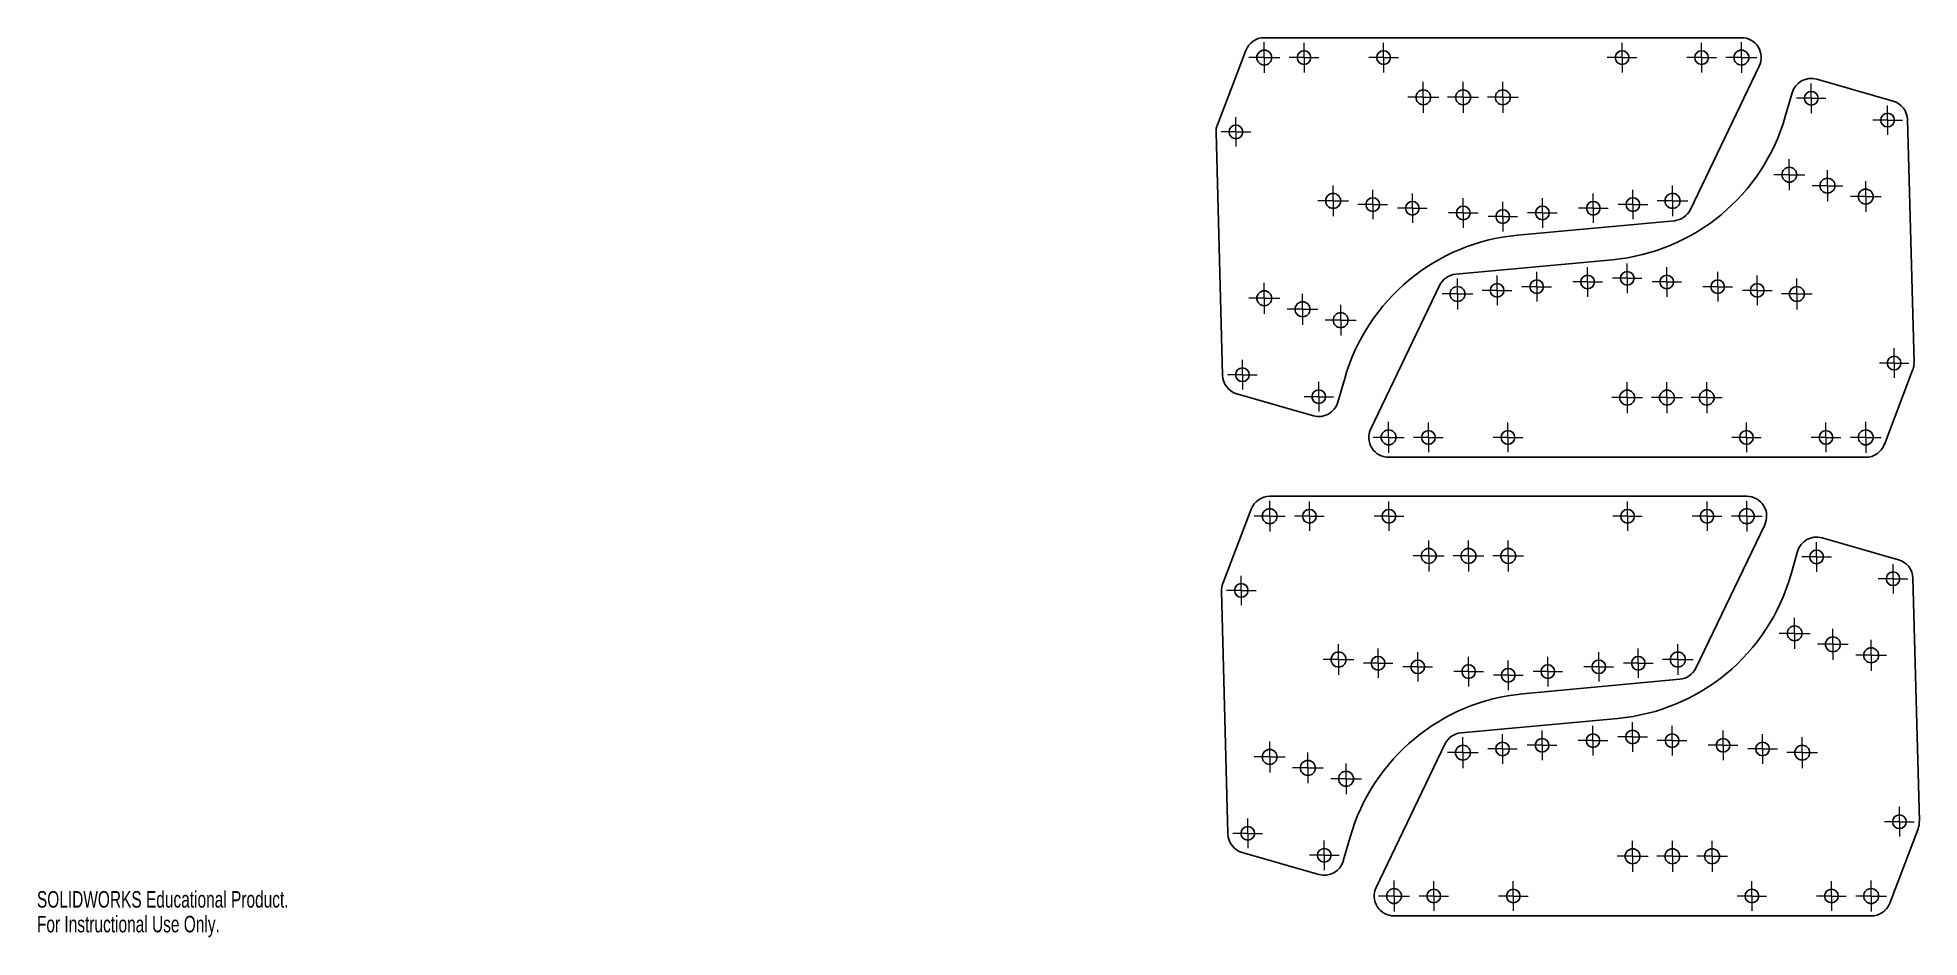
# Model space of a CAD drawing. Header units: inches. Extents: x 0 to 23.7, y 0 to 11.3.
import ezdxf

# ---------------------------------------------------------------- set-up
doc = ezdxf.new("R2010")
doc.units = ezdxf.units.IN
doc.header["$MEASUREMENT"] = 0
doc.styles.add('SLDTEXTSTYLE0', font='TXT', dxfattribs={"width": 0.7})

msp = doc.modelspace()

# ---------------------------------------------------------------- texts
at = {"color": 7, "linetype": 'Continuous', "char_height": 0.2076, "attachment_point": 1, "style": 'SLDTEXTSTYLE0'}
for s, insert in [('SOLIDWORKS Educational Product.', (0, 0.579)), ('For Instructional Use Only.', (0, 0.268))]:
    msp.add_mtext(s, dxfattribs=dict(at, insert=insert))

# ---------------------------------------------------------------- blocks, each defined once
blk = doc.blocks.new('SW_CENTERMARKSYMBOL_0')
at = {"color": 0, "linetype": 'Continuous', "lineweight": 18}
for p, q in [((-0.1, 0), (-0.19375, 0)), ((0, 0), (-0.1, 0)), ((0, 0.1), (0, 0.19375)), ((0, 0), (0, 0.1)), ((0, 0), (0, -0.1)), ((0, 0), (0.1, 0)), ((0.1, 0), (0.19375, 0)), ((0, -0.1), (0, -0.19375))]:
    blk.add_line(p, q, dxfattribs=at)
blk = doc.blocks.new('SW_CENTERMARKSYMBOL_1')
at = {"color": 0, "linetype": 'Continuous', "lineweight": 18}
for p, q in [((-0.1, 0), (-0.19375, 0)), ((0, 0), (-0.1, 0)), ((0, 0.1), (0, 0.19375)), ((0, 0), (0, 0.1)), ((0, 0), (0, -0.1)), ((0, 0), (0.1, 0)), ((0.1, 0), (0.19375, 0)), ((0, -0.1), (0, -0.19375))]:
    blk.add_line(p, q, dxfattribs=at)
blk = doc.blocks.new('SW_CENTERMARKSYMBOL_2')
at = {"color": 0, "linetype": 'Continuous', "lineweight": 18}
for p, q in [((-0.1, 0), (-0.19375, 0)), ((0, 0), (-0.1, 0)), ((0, 0.1), (0, 0.19375)), ((0, 0), (0, 0.1)), ((0, 0), (0, -0.1)), ((0, 0), (0.1, 0)), ((0.1, 0), (0.19375, 0)), ((0, -0.1), (0, -0.19375))]:
    blk.add_line(p, q, dxfattribs=at)
blk = doc.blocks.new('SW_CENTERMARKSYMBOL_3')
at = {"color": 0, "linetype": 'Continuous', "lineweight": 18}
for p, q in [((-0.1, 0), (-0.186, 0)), ((0, 0), (-0.1, 0)), ((0, 0.1), (0, 0.186)), ((0, 0), (0, 0.1)), ((0, 0), (0, -0.1)), ((0, 0), (0.1, 0)), ((0.1, 0), (0.186, 0)), ((0, -0.1), (0, -0.186))]:
    blk.add_line(p, q, dxfattribs=at)
blk = doc.blocks.new('SW_CENTERMARKSYMBOL_4')
at = {"color": 0, "linetype": 'Continuous', "lineweight": 18}
for p, q in [((-0.1, 0), (-0.186, 0)), ((0, 0), (-0.1, 0)), ((0, 0.1), (0, 0.186)), ((0, 0), (0, 0.1)), ((0, 0), (0, -0.1)), ((0, 0), (0.1, 0)), ((0.1, 0), (0.186, 0)), ((0, -0.1), (0, -0.186))]:
    blk.add_line(p, q, dxfattribs=at)
blk = doc.blocks.new('SW_CENTERMARKSYMBOL_5')
at = {"color": 0, "linetype": 'Continuous', "lineweight": 18}
for p, q in [((-0.1, 0), (-0.186, 0)), ((0, 0), (-0.1, 0)), ((0, 0.1), (0, 0.186)), ((0, 0), (0, 0.1)), ((0, 0), (0, -0.1)), ((0, 0), (0.1, 0)), ((0.1, 0), (0.186, 0)), ((0, -0.1), (0, -0.186))]:
    blk.add_line(p, q, dxfattribs=at)
blk = doc.blocks.new('SW_CENTERMARKSYMBOL_6')
at = {"color": 0, "linetype": 'Continuous', "lineweight": 18}
for p, q in [((-0.1, 0), (-0.19375, 0)), ((0, 0), (-0.1, 0)), ((0, 0.1), (0, 0.19375)), ((0, 0), (0, 0.1)), ((0, 0), (0, -0.1)), ((0, 0), (0.1, 0)), ((0.1, 0), (0.19375, 0)), ((0, -0.1), (0, -0.19375))]:
    blk.add_line(p, q, dxfattribs=at)
blk = doc.blocks.new('SW_CENTERMARKSYMBOL_7')
at = {"color": 0, "linetype": 'Continuous', "lineweight": 18}
for p, q in [((-0.1, 0), (-0.19375, 0)), ((0, 0), (-0.1, 0)), ((0, 0.1), (0, 0.19375)), ((0, 0), (0, 0.1)), ((0, 0), (0, -0.1)), ((0, 0), (0.1, 0)), ((0.1, 0), (0.19375, 0)), ((0, -0.1), (0, -0.19375))]:
    blk.add_line(p, q, dxfattribs=at)
blk = doc.blocks.new('SW_CENTERMARKSYMBOL_8')
at = {"color": 0, "linetype": 'Continuous', "lineweight": 18}
for p, q in [((-0.1, 0), (-0.186, 0)), ((0, 0), (-0.1, 0)), ((0, 0.1), (0, 0.186)), ((0, 0), (0, 0.1)), ((0, 0), (0, -0.1)), ((0, 0), (0.1, 0)), ((0.1, 0), (0.186, 0)), ((0, -0.1), (0, -0.186))]:
    blk.add_line(p, q, dxfattribs=at)
blk = doc.blocks.new('SW_CENTERMARKSYMBOL_9')
at = {"color": 0, "linetype": 'Continuous', "lineweight": 18}
for p, q in [((-0.1, 0), (-0.186, 0)), ((0, 0), (-0.1, 0)), ((0, 0.1), (0, 0.186)), ((0, 0), (0, 0.1)), ((0, 0), (0, -0.1)), ((0, 0), (0.1, 0)), ((0.1, 0), (0.186, 0)), ((0, -0.1), (0, -0.186))]:
    blk.add_line(p, q, dxfattribs=at)
blk = doc.blocks.new('SW_CENTERMARKSYMBOL_10')
at = {"color": 0, "linetype": 'Continuous', "lineweight": 18}
for p, q in [((-0.1, 0), (-0.186, 0)), ((0, 0), (-0.1, 0)), ((0, 0.1), (0, 0.186)), ((0, 0), (0, 0.1)), ((0, 0), (0, -0.1)), ((0, 0), (0.1, 0)), ((0.1, 0), (0.186, 0)), ((0, -0.1), (0, -0.186))]:
    blk.add_line(p, q, dxfattribs=at)
blk = doc.blocks.new('SW_CENTERMARKSYMBOL_11')
at = {"color": 0, "linetype": 'Continuous', "lineweight": 18}
for p, q in [((-0.1, 0), (-0.186, 0)), ((0, 0), (-0.1, 0)), ((0, 0.1), (0, 0.186)), ((0, 0), (0, 0.1)), ((0, 0), (0, -0.1)), ((0, 0), (0.1, 0)), ((0.1, 0), (0.186, 0)), ((0, -0.1), (0, -0.186))]:
    blk.add_line(p, q, dxfattribs=at)
blk = doc.blocks.new('SW_CENTERMARKSYMBOL_12')
at = {"color": 0, "linetype": 'Continuous', "lineweight": 18}
for p, q in [((-0.1, 0), (-0.186, 0)), ((0, 0), (-0.1, 0)), ((0, 0.1), (0, 0.186)), ((0, 0), (0, 0.1)), ((0, 0), (0, -0.1)), ((0, 0), (0.1, 0)), ((0.1, 0), (0.186, 0)), ((0, -0.1), (0, -0.186))]:
    blk.add_line(p, q, dxfattribs=at)
blk = doc.blocks.new('SW_CENTERMARKSYMBOL_13')
at = {"color": 0, "linetype": 'Continuous', "lineweight": 18}
for p, q in [((-0.1, 0), (-0.186, 0)), ((0, 0), (-0.1, 0)), ((0, 0.1), (0, 0.186)), ((0, 0), (0, 0.1)), ((0, 0), (0, -0.1)), ((0, 0), (0.1, 0)), ((0.1, 0), (0.186, 0)), ((0, -0.1), (0, -0.186))]:
    blk.add_line(p, q, dxfattribs=at)
blk = doc.blocks.new('SW_CENTERMARKSYMBOL_14')
at = {"color": 0, "linetype": 'Continuous', "lineweight": 18}
for p, q in [((-0.1, 0), (-0.186, 0)), ((0, 0), (-0.1, 0)), ((0, 0.1), (0, 0.186)), ((0, 0), (0, 0.1)), ((0, 0), (0, -0.1)), ((0, 0), (0.1, 0)), ((0.1, 0), (0.186, 0)), ((0, -0.1), (0, -0.186))]:
    blk.add_line(p, q, dxfattribs=at)
blk = doc.blocks.new('SW_CENTERMARKSYMBOL_15')
at = {"color": 0, "linetype": 'Continuous', "lineweight": 18}
for p, q in [((-0.1, 0), (-0.19375, 0)), ((0, 0), (-0.1, 0)), ((0, 0.1), (0, 0.19375)), ((0, 0), (0, 0.1)), ((0, 0), (0, -0.1)), ((0, 0), (0.1, 0)), ((0.1, 0), (0.19375, 0)), ((0, -0.1), (0, -0.19375))]:
    blk.add_line(p, q, dxfattribs=at)
blk = doc.blocks.new('SW_CENTERMARKSYMBOL_16')
at = {"color": 0, "linetype": 'Continuous', "lineweight": 18}
for p, q in [((-0.1, 0), (-0.19375, 0)), ((0, 0), (-0.1, 0)), ((0, 0.1), (0, 0.19375)), ((0, 0), (0, 0.1)), ((0, 0), (0, -0.1)), ((0, 0), (0.1, 0)), ((0.1, 0), (0.19375, 0)), ((0, -0.1), (0, -0.19375))]:
    blk.add_line(p, q, dxfattribs=at)
blk = doc.blocks.new('SW_CENTERMARKSYMBOL_17')
at = {"color": 0, "linetype": 'Continuous', "lineweight": 18}
for p, q in [((-0.1, 0), (-0.19375, 0)), ((0, 0), (-0.1, 0)), ((0, 0.1), (0, 0.19375)), ((0, 0), (0, 0.1)), ((0, 0), (0, -0.1)), ((0, 0), (0.1, 0)), ((0.1, 0), (0.19375, 0)), ((0, -0.1), (0, -0.19375))]:
    blk.add_line(p, q, dxfattribs=at)
blk = doc.blocks.new('SW_CENTERMARKSYMBOL_18')
at = {"color": 0, "linetype": 'Continuous', "lineweight": 18}
for p, q in [((-0.1, 0), (-0.186, 0)), ((0, 0), (-0.1, 0)), ((0, 0.1), (0, 0.186)), ((0, 0), (0, 0.1)), ((0, 0), (0, -0.1)), ((0, 0), (0.1, 0)), ((0.1, 0), (0.186, 0)), ((0, -0.1), (0, -0.186))]:
    blk.add_line(p, q, dxfattribs=at)
blk = doc.blocks.new('SW_CENTERMARKSYMBOL_19')
at = {"color": 0, "linetype": 'Continuous', "lineweight": 18}
for p, q in [((-0.1, 0), (-0.186, 0)), ((0, 0), (-0.1, 0)), ((0, 0.1), (0, 0.186)), ((0, 0), (0, 0.1)), ((0, 0), (0, -0.1)), ((0, 0), (0.1, 0)), ((0.1, 0), (0.186, 0)), ((0, -0.1), (0, -0.186))]:
    blk.add_line(p, q, dxfattribs=at)
blk = doc.blocks.new('SW_CENTERMARKSYMBOL_20')
at = {"color": 0, "linetype": 'Continuous', "lineweight": 18}
for p, q in [((-0.1, 0), (-0.19375, 0)), ((0, 0), (-0.1, 0)), ((0, 0.1), (0, 0.19375)), ((0, 0), (0, 0.1)), ((0, 0), (0, -0.1)), ((0, 0), (0.1, 0)), ((0.1, 0), (0.19375, 0)), ((0, -0.1), (0, -0.19375))]:
    blk.add_line(p, q, dxfattribs=at)
blk = doc.blocks.new('SW_CENTERMARKSYMBOL_21')
at = {"color": 0, "linetype": 'Continuous', "lineweight": 18}
for p, q in [((-0.1, 0), (-0.19375, 0)), ((0, 0), (-0.1, 0)), ((0, 0.1), (0, 0.19375)), ((0, 0), (0, 0.1)), ((0, 0), (0, -0.1)), ((0, 0), (0.1, 0)), ((0.1, 0), (0.19375, 0)), ((0, -0.1), (0, -0.19375))]:
    blk.add_line(p, q, dxfattribs=at)
blk = doc.blocks.new('SW_CENTERMARKSYMBOL_22')
at = {"color": 0, "linetype": 'Continuous', "lineweight": 18}
for p, q in [((-0.1, 0), (-0.186, 0)), ((0, 0), (-0.1, 0)), ((0, 0.1), (0, 0.186)), ((0, 0), (0, 0.1)), ((0, 0), (0, -0.1)), ((0, 0), (0.1, 0)), ((0.1, 0), (0.186, 0)), ((0, -0.1), (0, -0.186))]:
    blk.add_line(p, q, dxfattribs=at)
blk = doc.blocks.new('SW_CENTERMARKSYMBOL_23')
at = {"color": 0, "linetype": 'Continuous', "lineweight": 18}
for p, q in [((-0.1, 0), (-0.186, 0)), ((0, 0), (-0.1, 0)), ((0, 0.1), (0, 0.186)), ((0, 0), (0, 0.1)), ((0, 0), (0, -0.1)), ((0, 0), (0.1, 0)), ((0.1, 0), (0.186, 0)), ((0, -0.1), (0, -0.186))]:
    blk.add_line(p, q, dxfattribs=at)
blk = doc.blocks.new('SW_CENTERMARKSYMBOL_24')
at = {"color": 0, "linetype": 'Continuous', "lineweight": 18}
for p, q in [((-0.1, 0), (-0.19375, 0)), ((0, 0), (-0.1, 0)), ((0, 0.1), (0, 0.19375)), ((0, 0), (0, 0.1)), ((0, 0), (0, -0.1)), ((0, 0), (0.1, 0)), ((0.1, 0), (0.19375, 0)), ((0, -0.1), (0, -0.19375))]:
    blk.add_line(p, q, dxfattribs=at)
blk = doc.blocks.new('SW_CENTERMARKSYMBOL_25')
at = {"color": 0, "linetype": 'Continuous', "lineweight": 18}
for p, q in [((-0.1, 0), (-0.19375, 0)), ((0, 0), (-0.1, 0)), ((0, 0.1), (0, 0.19375)), ((0, 0), (0, 0.1)), ((0, 0), (0, -0.1)), ((0, 0), (0.1, 0)), ((0.1, 0), (0.19375, 0)), ((0, -0.1), (0, -0.19375))]:
    blk.add_line(p, q, dxfattribs=at)
blk = doc.blocks.new('SW_CENTERMARKSYMBOL_26')
at = {"color": 0, "linetype": 'Continuous', "lineweight": 18}
for p, q in [((-0.1, 0), (-0.19375, 0)), ((0, 0), (-0.1, 0)), ((0, 0.1), (0, 0.19375)), ((0, 0), (0, 0.1)), ((0, 0), (0, -0.1)), ((0, 0), (0.1, 0)), ((0.1, 0), (0.19375, 0)), ((0, -0.1), (0, -0.19375))]:
    blk.add_line(p, q, dxfattribs=at)
blk = doc.blocks.new('SW_CENTERMARKSYMBOL_27')
at = {"color": 0, "linetype": 'Continuous', "lineweight": 18}
for p, q in [((-0.1, 0), (-0.186, 0)), ((0, 0), (-0.1, 0)), ((0, 0.1), (0, 0.186)), ((0, 0), (0, 0.1)), ((0, 0), (0, -0.1)), ((0, 0), (0.1, 0)), ((0.1, 0), (0.186, 0)), ((0, -0.1), (0, -0.186))]:
    blk.add_line(p, q, dxfattribs=at)
blk = doc.blocks.new('SW_CENTERMARKSYMBOL_28')
at = {"color": 0, "linetype": 'Continuous', "lineweight": 18}
for p, q in [((-0.1, 0), (-0.186, 0)), ((0, 0), (-0.1, 0)), ((0, 0.1), (0, 0.186)), ((0, 0), (0, 0.1)), ((0, 0), (0, -0.1)), ((0, 0), (0.1, 0)), ((0.1, 0), (0.186, 0)), ((0, -0.1), (0, -0.186))]:
    blk.add_line(p, q, dxfattribs=at)
blk = doc.blocks.new('SW_CENTERMARKSYMBOL_29')
at = {"color": 0, "linetype": 'Continuous', "lineweight": 18}
for p, q in [((-0.1, 0), (-0.186, 0)), ((0, 0), (-0.1, 0)), ((0, 0.1), (0, 0.186)), ((0, 0), (0, 0.1)), ((0, 0), (0, -0.1)), ((0, 0), (0.1, 0)), ((0.1, 0), (0.186, 0)), ((0, -0.1), (0, -0.186))]:
    blk.add_line(p, q, dxfattribs=at)
blk = doc.blocks.new('SW_CENTERMARKSYMBOL_30')
at = {"color": 0, "linetype": 'Continuous', "lineweight": 18}
for p, q in [((-0.1, 0), (-0.19375, 0)), ((0, 0), (-0.1, 0)), ((0, 0.1), (0, 0.19375)), ((0, 0), (0, 0.1)), ((0, 0), (0, -0.1)), ((0, 0), (0.1, 0)), ((0.1, 0), (0.19375, 0)), ((0, -0.1), (0, -0.19375))]:
    blk.add_line(p, q, dxfattribs=at)
blk = doc.blocks.new('SW_CENTERMARKSYMBOL_31')
at = {"color": 0, "linetype": 'Continuous', "lineweight": 18}
for p, q in [((-0.1, 0), (-0.19375, 0)), ((0, 0), (-0.1, 0)), ((0, 0.1), (0, 0.19375)), ((0, 0), (0, 0.1)), ((0, 0), (0, -0.1)), ((0, 0), (0.1, 0)), ((0.1, 0), (0.19375, 0)), ((0, -0.1), (0, -0.19375))]:
    blk.add_line(p, q, dxfattribs=at)
blk = doc.blocks.new('SW_CENTERMARKSYMBOL_32')
at = {"color": 0, "linetype": 'Continuous', "lineweight": 18}
for p, q in [((-0.1, 0), (-0.186, 0)), ((0, 0), (-0.1, 0)), ((0, 0.1), (0, 0.186)), ((0, 0), (0, 0.1)), ((0, 0), (0, -0.1)), ((0, 0), (0.1, 0)), ((0.1, 0), (0.186, 0)), ((0, -0.1), (0, -0.186))]:
    blk.add_line(p, q, dxfattribs=at)
blk = doc.blocks.new('SW_CENTERMARKSYMBOL_33')
at = {"color": 0, "linetype": 'Continuous', "lineweight": 18}
for p, q in [((-0.1, 0), (-0.186, 0)), ((0, 0), (-0.1, 0)), ((0, 0.1), (0, 0.186)), ((0, 0), (0, 0.1)), ((0, 0), (0, -0.1)), ((0, 0), (0.1, 0)), ((0.1, 0), (0.186, 0)), ((0, -0.1), (0, -0.186))]:
    blk.add_line(p, q, dxfattribs=at)
blk = doc.blocks.new('SW_CENTERMARKSYMBOL_34')
at = {"color": 0, "linetype": 'Continuous', "lineweight": 18}
for p, q in [((-0.1, 0), (-0.186, 0)), ((0, 0), (-0.1, 0)), ((0, 0.1), (0, 0.186)), ((0, 0), (0, 0.1)), ((0, 0), (0, -0.1)), ((0, 0), (0.1, 0)), ((0.1, 0), (0.186, 0)), ((0, -0.1), (0, -0.186))]:
    blk.add_line(p, q, dxfattribs=at)
blk = doc.blocks.new('SW_CENTERMARKSYMBOL_35')
at = {"color": 0, "linetype": 'Continuous', "lineweight": 18}
for p, q in [((-0.1, 0), (-0.186, 0)), ((0, 0), (-0.1, 0)), ((0, 0.1), (0, 0.186)), ((0, 0), (0, 0.1)), ((0, 0), (0, -0.1)), ((0, 0), (0.1, 0)), ((0.1, 0), (0.186, 0)), ((0, -0.1), (0, -0.186))]:
    blk.add_line(p, q, dxfattribs=at)
blk = doc.blocks.new('SW_CENTERMARKSYMBOL_36')
at = {"color": 0, "linetype": 'Continuous', "lineweight": 18}
for p, q in [((-0.1, 0), (-0.186, 0)), ((0, 0), (-0.1, 0)), ((0, 0.1), (0, 0.186)), ((0, 0), (0, 0.1)), ((0, 0), (0, -0.1)), ((0, 0), (0.1, 0)), ((0.1, 0), (0.186, 0)), ((0, -0.1), (0, -0.186))]:
    blk.add_line(p, q, dxfattribs=at)
blk = doc.blocks.new('SW_CENTERMARKSYMBOL_37')
at = {"color": 0, "linetype": 'Continuous', "lineweight": 18}
for p, q in [((-0.1, 0), (-0.186, 0)), ((0, 0), (-0.1, 0)), ((0, 0.1), (0, 0.186)), ((0, 0), (0, 0.1)), ((0, 0), (0, -0.1)), ((0, 0), (0.1, 0)), ((0.1, 0), (0.186, 0)), ((0, -0.1), (0, -0.186))]:
    blk.add_line(p, q, dxfattribs=at)
blk = doc.blocks.new('SW_CENTERMARKSYMBOL_38')
at = {"color": 0, "linetype": 'Continuous', "lineweight": 18}
for p, q in [((-0.1, 0), (-0.186, 0)), ((0, 0), (-0.1, 0)), ((0, 0.1), (0, 0.186)), ((0, 0), (0, 0.1)), ((0, 0), (0, -0.1)), ((0, 0), (0.1, 0)), ((0.1, 0), (0.186, 0)), ((0, -0.1), (0, -0.186))]:
    blk.add_line(p, q, dxfattribs=at)
blk = doc.blocks.new('SW_CENTERMARKSYMBOL_39')
at = {"color": 0, "linetype": 'Continuous', "lineweight": 18}
for p, q in [((-0.1, 0), (-0.19375, 0)), ((0, 0), (-0.1, 0)), ((0, 0.1), (0, 0.19375)), ((0, 0), (0, 0.1)), ((0, 0), (0, -0.1)), ((0, 0), (0.1, 0)), ((0.1, 0), (0.19375, 0)), ((0, -0.1), (0, -0.19375))]:
    blk.add_line(p, q, dxfattribs=at)
blk = doc.blocks.new('SW_CENTERMARKSYMBOL_40')
at = {"color": 0, "linetype": 'Continuous', "lineweight": 18}
for p, q in [((-0.1, 0), (-0.19375, 0)), ((0, 0), (-0.1, 0)), ((0, 0.1), (0, 0.19375)), ((0, 0), (0, 0.1)), ((0, 0), (0, -0.1)), ((0, 0), (0.1, 0)), ((0.1, 0), (0.19375, 0)), ((0, -0.1), (0, -0.19375))]:
    blk.add_line(p, q, dxfattribs=at)
blk = doc.blocks.new('SW_CENTERMARKSYMBOL_41')
at = {"color": 0, "linetype": 'Continuous', "lineweight": 18}
for p, q in [((-0.1, 0), (-0.19375, 0)), ((0, 0), (-0.1, 0)), ((0, 0.1), (0, 0.19375)), ((0, 0), (0, 0.1)), ((0, 0), (0, -0.1)), ((0, 0), (0.1, 0)), ((0.1, 0), (0.19375, 0)), ((0, -0.1), (0, -0.19375))]:
    blk.add_line(p, q, dxfattribs=at)
blk = doc.blocks.new('SW_CENTERMARKSYMBOL_42')
at = {"color": 0, "linetype": 'Continuous', "lineweight": 18}
for p, q in [((-0.1, 0), (-0.186, 0)), ((0, 0), (-0.1, 0)), ((0, 0.1), (0, 0.186)), ((0, 0), (0, 0.1)), ((0, 0), (0, -0.1)), ((0, 0), (0.1, 0)), ((0.1, 0), (0.186, 0)), ((0, -0.1), (0, -0.186))]:
    blk.add_line(p, q, dxfattribs=at)
blk = doc.blocks.new('SW_CENTERMARKSYMBOL_43')
at = {"color": 0, "linetype": 'Continuous', "lineweight": 18}
for p, q in [((-0.1, 0), (-0.186, 0)), ((0, 0), (-0.1, 0)), ((0, 0.1), (0, 0.186)), ((0, 0), (0, 0.1)), ((0, 0), (0, -0.1)), ((0, 0), (0.1, 0)), ((0.1, 0), (0.186, 0)), ((0, -0.1), (0, -0.186))]:
    blk.add_line(p, q, dxfattribs=at)
blk = doc.blocks.new('SW_CENTERMARKSYMBOL_44')
at = {"color": 0, "linetype": 'Continuous', "lineweight": 18}
for p, q in [((-0.1, 0), (-0.19375, 0)), ((0, 0), (-0.1, 0)), ((0, 0.1), (0, 0.19375)), ((0, 0), (0, 0.1)), ((0, 0), (0, -0.1)), ((0, 0), (0.1, 0)), ((0.1, 0), (0.19375, 0)), ((0, -0.1), (0, -0.19375))]:
    blk.add_line(p, q, dxfattribs=at)
blk = doc.blocks.new('SW_CENTERMARKSYMBOL_45')
at = {"color": 0, "linetype": 'Continuous', "lineweight": 18}
for p, q in [((-0.1, 0), (-0.19375, 0)), ((0, 0), (-0.1, 0)), ((0, 0.1), (0, 0.19375)), ((0, 0), (0, 0.1)), ((0, 0), (0, -0.1)), ((0, 0), (0.1, 0)), ((0.1, 0), (0.19375, 0)), ((0, -0.1), (0, -0.19375))]:
    blk.add_line(p, q, dxfattribs=at)
blk = doc.blocks.new('SW_CENTERMARKSYMBOL_46')
at = {"color": 0, "linetype": 'Continuous', "lineweight": 18}
for p, q in [((-0.1, 0), (-0.186, 0)), ((0, 0), (-0.1, 0)), ((0, 0.1), (0, 0.186)), ((0, 0), (0, 0.1)), ((0, 0), (0, -0.1)), ((0, 0), (0.1, 0)), ((0.1, 0), (0.186, 0)), ((0, -0.1), (0, -0.186))]:
    blk.add_line(p, q, dxfattribs=at)
blk = doc.blocks.new('SW_CENTERMARKSYMBOL_47')
at = {"color": 0, "linetype": 'Continuous', "lineweight": 18}
for p, q in [((-0.1, 0), (-0.186, 0)), ((0, 0), (-0.1, 0)), ((0, 0.1), (0, 0.186)), ((0, 0), (0, 0.1)), ((0, 0), (0, -0.1)), ((0, 0), (0.1, 0)), ((0.1, 0), (0.186, 0)), ((0, -0.1), (0, -0.186))]:
    blk.add_line(p, q, dxfattribs=at)
blk = doc.blocks.new('SW_CENTERMARKSYMBOL_48')
at = {"color": 0, "linetype": 'Continuous', "lineweight": 18}
for p, q in [((-0.1, 0), (-0.19375, 0)), ((0, 0), (-0.1, 0)), ((0, 0.1), (0, 0.19375)), ((0, 0), (0, 0.1)), ((0, 0), (0, -0.1)), ((0, 0), (0.1, 0)), ((0.1, 0), (0.19375, 0)), ((0, -0.1), (0, -0.19375))]:
    blk.add_line(p, q, dxfattribs=at)
blk = doc.blocks.new('SW_CENTERMARKSYMBOL_49')
at = {"color": 0, "linetype": 'Continuous', "lineweight": 18}
for p, q in [((-0.1, 0), (-0.19375, 0)), ((0, 0), (-0.1, 0)), ((0, 0.1), (0, 0.19375)), ((0, 0), (0, 0.1)), ((0, 0), (0, -0.1)), ((0, 0), (0.1, 0)), ((0.1, 0), (0.19375, 0)), ((0, -0.1), (0, -0.19375))]:
    blk.add_line(p, q, dxfattribs=at)
blk = doc.blocks.new('SW_CENTERMARKSYMBOL_50')
at = {"color": 0, "linetype": 'Continuous', "lineweight": 18}
for p, q in [((-0.1, 0), (-0.19375, 0)), ((0, 0), (-0.1, 0)), ((0, 0.1), (0, 0.19375)), ((0, 0), (0, 0.1)), ((0, 0), (0, -0.1)), ((0, 0), (0.1, 0)), ((0.1, 0), (0.19375, 0)), ((0, -0.1), (0, -0.19375))]:
    blk.add_line(p, q, dxfattribs=at)
blk = doc.blocks.new('SW_CENTERMARKSYMBOL_51')
at = {"color": 0, "linetype": 'Continuous', "lineweight": 18}
for p, q in [((-0.1, 0), (-0.186, 0)), ((0, 0), (-0.1, 0)), ((0, 0.1), (0, 0.186)), ((0, 0), (0, 0.1)), ((0, 0), (0, -0.1)), ((0, 0), (0.1, 0)), ((0.1, 0), (0.186, 0)), ((0, -0.1), (0, -0.186))]:
    blk.add_line(p, q, dxfattribs=at)
blk = doc.blocks.new('SW_CENTERMARKSYMBOL_52')
at = {"color": 0, "linetype": 'Continuous', "lineweight": 18}
for p, q in [((-0.1, 0), (-0.186, 0)), ((0, 0), (-0.1, 0)), ((0, 0.1), (0, 0.186)), ((0, 0), (0, 0.1)), ((0, 0), (0, -0.1)), ((0, 0), (0.1, 0)), ((0.1, 0), (0.186, 0)), ((0, -0.1), (0, -0.186))]:
    blk.add_line(p, q, dxfattribs=at)
blk = doc.blocks.new('SW_CENTERMARKSYMBOL_53')
at = {"color": 0, "linetype": 'Continuous', "lineweight": 18}
for p, q in [((-0.1, 0), (-0.186, 0)), ((0, 0), (-0.1, 0)), ((0, 0.1), (0, 0.186)), ((0, 0), (0, 0.1)), ((0, 0), (0, -0.1)), ((0, 0), (0.1, 0)), ((0.1, 0), (0.186, 0)), ((0, -0.1), (0, -0.186))]:
    blk.add_line(p, q, dxfattribs=at)
blk = doc.blocks.new('SW_CENTERMARKSYMBOL_54')
at = {"color": 0, "linetype": 'Continuous', "lineweight": 18}
for p, q in [((-0.1, 0), (-0.19375, 0)), ((0, 0), (-0.1, 0)), ((0, 0.1), (0, 0.19375)), ((0, 0), (0, 0.1)), ((0, 0), (0, -0.1)), ((0, 0), (0.1, 0)), ((0.1, 0), (0.19375, 0)), ((0, -0.1), (0, -0.19375))]:
    blk.add_line(p, q, dxfattribs=at)
blk = doc.blocks.new('SW_CENTERMARKSYMBOL_55')
at = {"color": 0, "linetype": 'Continuous', "lineweight": 18}
for p, q in [((-0.1, 0), (-0.19375, 0)), ((0, 0), (-0.1, 0)), ((0, 0.1), (0, 0.19375)), ((0, 0), (0, 0.1)), ((0, 0), (0, -0.1)), ((0, 0), (0.1, 0)), ((0.1, 0), (0.19375, 0)), ((0, -0.1), (0, -0.19375))]:
    blk.add_line(p, q, dxfattribs=at)
blk = doc.blocks.new('SW_CENTERMARKSYMBOL_56')
at = {"color": 0, "linetype": 'Continuous', "lineweight": 18}
for p, q in [((-0.1, 0), (-0.186, 0)), ((0, 0), (-0.1, 0)), ((0, 0.1), (0, 0.186)), ((0, 0), (0, 0.1)), ((0, 0), (0, -0.1)), ((0, 0), (0.1, 0)), ((0.1, 0), (0.186, 0)), ((0, -0.1), (0, -0.186))]:
    blk.add_line(p, q, dxfattribs=at)
blk = doc.blocks.new('SW_CENTERMARKSYMBOL_57')
at = {"color": 0, "linetype": 'Continuous', "lineweight": 18}
for p, q in [((-0.1, 0), (-0.186, 0)), ((0, 0), (-0.1, 0)), ((0, 0.1), (0, 0.186)), ((0, 0), (0, 0.1)), ((0, 0), (0, -0.1)), ((0, 0), (0.1, 0)), ((0.1, 0), (0.186, 0)), ((0, -0.1), (0, -0.186))]:
    blk.add_line(p, q, dxfattribs=at)
blk = doc.blocks.new('SW_CENTERMARKSYMBOL_58')
at = {"color": 0, "linetype": 'Continuous', "lineweight": 18}
for p, q in [((-0.1, 0), (-0.186, 0)), ((0, 0), (-0.1, 0)), ((0, 0.1), (0, 0.186)), ((0, 0), (0, 0.1)), ((0, 0), (0, -0.1)), ((0, 0), (0.1, 0)), ((0.1, 0), (0.186, 0)), ((0, -0.1), (0, -0.186))]:
    blk.add_line(p, q, dxfattribs=at)
blk = doc.blocks.new('SW_CENTERMARKSYMBOL_59')
at = {"color": 0, "linetype": 'Continuous', "lineweight": 18}
for p, q in [((-0.1, 0), (-0.186, 0)), ((0, 0), (-0.1, 0)), ((0, 0.1), (0, 0.186)), ((0, 0), (0, 0.1)), ((0, 0), (0, -0.1)), ((0, 0), (0.1, 0)), ((0.1, 0), (0.186, 0)), ((0, -0.1), (0, -0.186))]:
    blk.add_line(p, q, dxfattribs=at)
blk = doc.blocks.new('SW_CENTERMARKSYMBOL_60')
at = {"color": 0, "linetype": 'Continuous', "lineweight": 18}
for p, q in [((-0.1, 0), (-0.186, 0)), ((0, 0), (-0.1, 0)), ((0, 0.1), (0, 0.186)), ((0, 0), (0, 0.1)), ((0, 0), (0, -0.1)), ((0, 0), (0.1, 0)), ((0.1, 0), (0.186, 0)), ((0, -0.1), (0, -0.186))]:
    blk.add_line(p, q, dxfattribs=at)
blk = doc.blocks.new('SW_CENTERMARKSYMBOL_61')
at = {"color": 0, "linetype": 'Continuous', "lineweight": 18}
for p, q in [((-0.1, 0), (-0.186, 0)), ((0, 0), (-0.1, 0)), ((0, 0.1), (0, 0.186)), ((0, 0), (0, 0.1)), ((0, 0), (0, -0.1)), ((0, 0), (0.1, 0)), ((0.1, 0), (0.186, 0)), ((0, -0.1), (0, -0.186))]:
    blk.add_line(p, q, dxfattribs=at)
blk = doc.blocks.new('SW_CENTERMARKSYMBOL_62')
at = {"color": 0, "linetype": 'Continuous', "lineweight": 18}
for p, q in [((-0.1, 0), (-0.186, 0)), ((0, 0), (-0.1, 0)), ((0, 0.1), (0, 0.186)), ((0, 0), (0, 0.1)), ((0, 0), (0, -0.1)), ((0, 0), (0.1, 0)), ((0.1, 0), (0.186, 0)), ((0, -0.1), (0, -0.186))]:
    blk.add_line(p, q, dxfattribs=at)
blk = doc.blocks.new('SW_CENTERMARKSYMBOL_63')
at = {"color": 0, "linetype": 'Continuous', "lineweight": 18}
for p, q in [((-0.1, 0), (-0.19375, 0)), ((0, 0), (-0.1, 0)), ((0, 0.1), (0, 0.19375)), ((0, 0), (0, 0.1)), ((0, 0), (0, -0.1)), ((0, 0), (0.1, 0)), ((0.1, 0), (0.19375, 0)), ((0, -0.1), (0, -0.19375))]:
    blk.add_line(p, q, dxfattribs=at)
blk = doc.blocks.new('SW_CENTERMARKSYMBOL_64')
at = {"color": 0, "linetype": 'Continuous', "lineweight": 18}
for p, q in [((-0.1, 0), (-0.19375, 0)), ((0, 0), (-0.1, 0)), ((0, 0.1), (0, 0.19375)), ((0, 0), (0, 0.1)), ((0, 0), (0, -0.1)), ((0, 0), (0.1, 0)), ((0.1, 0), (0.19375, 0)), ((0, -0.1), (0, -0.19375))]:
    blk.add_line(p, q, dxfattribs=at)
blk = doc.blocks.new('SW_CENTERMARKSYMBOL_65')
at = {"color": 0, "linetype": 'Continuous', "lineweight": 18}
for p, q in [((-0.1, 0), (-0.19375, 0)), ((0, 0), (-0.1, 0)), ((0, 0.1), (0, 0.19375)), ((0, 0), (0, 0.1)), ((0, 0), (0, -0.1)), ((0, 0), (0.1, 0)), ((0.1, 0), (0.19375, 0)), ((0, -0.1), (0, -0.19375))]:
    blk.add_line(p, q, dxfattribs=at)
blk = doc.blocks.new('SW_CENTERMARKSYMBOL_66')
at = {"color": 0, "linetype": 'Continuous', "lineweight": 18}
for p, q in [((-0.1, 0), (-0.186, 0)), ((0, 0), (-0.1, 0)), ((0, 0.1), (0, 0.186)), ((0, 0), (0, 0.1)), ((0, 0), (0, -0.1)), ((0, 0), (0.1, 0)), ((0.1, 0), (0.186, 0)), ((0, -0.1), (0, -0.186))]:
    blk.add_line(p, q, dxfattribs=at)
blk = doc.blocks.new('SW_CENTERMARKSYMBOL_67')
at = {"color": 0, "linetype": 'Continuous', "lineweight": 18}
for p, q in [((-0.1, 0), (-0.186, 0)), ((0, 0), (-0.1, 0)), ((0, 0.1), (0, 0.186)), ((0, 0), (0, 0.1)), ((0, 0), (0, -0.1)), ((0, 0), (0.1, 0)), ((0.1, 0), (0.186, 0)), ((0, -0.1), (0, -0.186))]:
    blk.add_line(p, q, dxfattribs=at)
blk = doc.blocks.new('SW_CENTERMARKSYMBOL_68')
at = {"color": 0, "linetype": 'Continuous', "lineweight": 18}
for p, q in [((-0.1, 0), (-0.19375, 0)), ((0, 0), (-0.1, 0)), ((0, 0.1), (0, 0.19375)), ((0, 0), (0, 0.1)), ((0, 0), (0, -0.1)), ((0, 0), (0.1, 0)), ((0.1, 0), (0.19375, 0)), ((0, -0.1), (0, -0.19375))]:
    blk.add_line(p, q, dxfattribs=at)
blk = doc.blocks.new('SW_CENTERMARKSYMBOL_69')
at = {"color": 0, "linetype": 'Continuous', "lineweight": 18}
for p, q in [((-0.1, 0), (-0.19375, 0)), ((0, 0), (-0.1, 0)), ((0, 0.1), (0, 0.19375)), ((0, 0), (0, 0.1)), ((0, 0), (0, -0.1)), ((0, 0), (0.1, 0)), ((0.1, 0), (0.19375, 0)), ((0, -0.1), (0, -0.19375))]:
    blk.add_line(p, q, dxfattribs=at)
blk = doc.blocks.new('SW_CENTERMARKSYMBOL_70')
at = {"color": 0, "linetype": 'Continuous', "lineweight": 18}
for p, q in [((-0.1, 0), (-0.186, 0)), ((0, 0), (-0.1, 0)), ((0, 0.1), (0, 0.186)), ((0, 0), (0, 0.1)), ((0, 0), (0, -0.1)), ((0, 0), (0.1, 0)), ((0.1, 0), (0.186, 0)), ((0, -0.1), (0, -0.186))]:
    blk.add_line(p, q, dxfattribs=at)
blk = doc.blocks.new('SW_CENTERMARKSYMBOL_71')
at = {"color": 0, "linetype": 'Continuous', "lineweight": 18}
for p, q in [((-0.1, 0), (-0.186, 0)), ((0, 0), (-0.1, 0)), ((0, 0.1), (0, 0.186)), ((0, 0), (0, 0.1)), ((0, 0), (0, -0.1)), ((0, 0), (0.1, 0)), ((0.1, 0), (0.186, 0)), ((0, -0.1), (0, -0.186))]:
    blk.add_line(p, q, dxfattribs=at)
blk = doc.blocks.new('SW_CENTERMARKSYMBOL_72')
at = {"color": 0, "linetype": 'Continuous', "lineweight": 18}
for p, q in [((-0.1, 0), (-0.19375, 0)), ((0, 0), (-0.1, 0)), ((0, 0.1), (0, 0.19375)), ((0, 0), (0, 0.1)), ((0, 0), (0, -0.1)), ((0, 0), (0.1, 0)), ((0.1, 0), (0.19375, 0)), ((0, -0.1), (0, -0.19375))]:
    blk.add_line(p, q, dxfattribs=at)
blk = doc.blocks.new('SW_CENTERMARKSYMBOL_73')
at = {"color": 0, "linetype": 'Continuous', "lineweight": 18}
for p, q in [((-0.1, 0), (-0.19375, 0)), ((0, 0), (-0.1, 0)), ((0, 0.1), (0, 0.19375)), ((0, 0), (0, 0.1)), ((0, 0), (0, -0.1)), ((0, 0), (0.1, 0)), ((0.1, 0), (0.19375, 0)), ((0, -0.1), (0, -0.19375))]:
    blk.add_line(p, q, dxfattribs=at)
blk = doc.blocks.new('SW_CENTERMARKSYMBOL_74')
at = {"color": 0, "linetype": 'Continuous', "lineweight": 18}
for p, q in [((-0.1, 0), (-0.19375, 0)), ((0, 0), (-0.1, 0)), ((0, 0.1), (0, 0.19375)), ((0, 0), (0, 0.1)), ((0, 0), (0, -0.1)), ((0, 0), (0.1, 0)), ((0.1, 0), (0.19375, 0)), ((0, -0.1), (0, -0.19375))]:
    blk.add_line(p, q, dxfattribs=at)
blk = doc.blocks.new('SW_CENTERMARKSYMBOL_75')
at = {"color": 0, "linetype": 'Continuous', "lineweight": 18}
for p, q in [((-0.1, 0), (-0.186, 0)), ((0, 0), (-0.1, 0)), ((0, 0.1), (0, 0.186)), ((0, 0), (0, 0.1)), ((0, 0), (0, -0.1)), ((0, 0), (0.1, 0)), ((0.1, 0), (0.186, 0)), ((0, -0.1), (0, -0.186))]:
    blk.add_line(p, q, dxfattribs=at)
blk = doc.blocks.new('SW_CENTERMARKSYMBOL_76')
at = {"color": 0, "linetype": 'Continuous', "lineweight": 18}
for p, q in [((-0.1, 0), (-0.186, 0)), ((0, 0), (-0.1, 0)), ((0, 0.1), (0, 0.186)), ((0, 0), (0, 0.1)), ((0, 0), (0, -0.1)), ((0, 0), (0.1, 0)), ((0.1, 0), (0.186, 0)), ((0, -0.1), (0, -0.186))]:
    blk.add_line(p, q, dxfattribs=at)
blk = doc.blocks.new('SW_CENTERMARKSYMBOL_77')
at = {"color": 0, "linetype": 'Continuous', "lineweight": 18}
for p, q in [((-0.1, 0), (-0.186, 0)), ((0, 0), (-0.1, 0)), ((0, 0.1), (0, 0.186)), ((0, 0), (0, 0.1)), ((0, 0), (0, -0.1)), ((0, 0), (0.1, 0)), ((0.1, 0), (0.186, 0)), ((0, -0.1), (0, -0.186))]:
    blk.add_line(p, q, dxfattribs=at)
blk = doc.blocks.new('SW_CENTERMARKSYMBOL_78')
at = {"color": 0, "linetype": 'Continuous', "lineweight": 18}
for p, q in [((-0.1, 0), (-0.19375, 0)), ((0, 0), (-0.1, 0)), ((0, 0.1), (0, 0.19375)), ((0, 0), (0, 0.1)), ((0, 0), (0, -0.1)), ((0, 0), (0.1, 0)), ((0.1, 0), (0.19375, 0)), ((0, -0.1), (0, -0.19375))]:
    blk.add_line(p, q, dxfattribs=at)
blk = doc.blocks.new('SW_CENTERMARKSYMBOL_79')
at = {"color": 0, "linetype": 'Continuous', "lineweight": 18}
for p, q in [((-0.1, 0), (-0.19375, 0)), ((0, 0), (-0.1, 0)), ((0, 0.1), (0, 0.19375)), ((0, 0), (0, 0.1)), ((0, 0), (0, -0.1)), ((0, 0), (0.1, 0)), ((0.1, 0), (0.19375, 0)), ((0, -0.1), (0, -0.19375))]:
    blk.add_line(p, q, dxfattribs=at)
blk = doc.blocks.new('SW_CENTERMARKSYMBOL_80')
at = {"color": 0, "linetype": 'Continuous', "lineweight": 18}
for p, q in [((-0.1, 0), (-0.186, 0)), ((0, 0), (-0.1, 0)), ((0, 0.1), (0, 0.186)), ((0, 0), (0, 0.1)), ((0, 0), (0, -0.1)), ((0, 0), (0.1, 0)), ((0.1, 0), (0.186, 0)), ((0, -0.1), (0, -0.186))]:
    blk.add_line(p, q, dxfattribs=at)
blk = doc.blocks.new('SW_CENTERMARKSYMBOL_81')
at = {"color": 0, "linetype": 'Continuous', "lineweight": 18}
for p, q in [((-0.1, 0), (-0.186, 0)), ((0, 0), (-0.1, 0)), ((0, 0.1), (0, 0.186)), ((0, 0), (0, 0.1)), ((0, 0), (0, -0.1)), ((0, 0), (0.1, 0)), ((0.1, 0), (0.186, 0)), ((0, -0.1), (0, -0.186))]:
    blk.add_line(p, q, dxfattribs=at)
blk = doc.blocks.new('SW_CENTERMARKSYMBOL_82')
at = {"color": 0, "linetype": 'Continuous', "lineweight": 18}
for p, q in [((-0.1, 0), (-0.186, 0)), ((0, 0), (-0.1, 0)), ((0, 0.1), (0, 0.186)), ((0, 0), (0, 0.1)), ((0, 0), (0, -0.1)), ((0, 0), (0.1, 0)), ((0.1, 0), (0.186, 0)), ((0, -0.1), (0, -0.186))]:
    blk.add_line(p, q, dxfattribs=at)
blk = doc.blocks.new('SW_CENTERMARKSYMBOL_83')
at = {"color": 0, "linetype": 'Continuous', "lineweight": 18}
for p, q in [((-0.1, 0), (-0.186, 0)), ((0, 0), (-0.1, 0)), ((0, 0.1), (0, 0.186)), ((0, 0), (0, 0.1)), ((0, 0), (0, -0.1)), ((0, 0), (0.1, 0)), ((0.1, 0), (0.186, 0)), ((0, -0.1), (0, -0.186))]:
    blk.add_line(p, q, dxfattribs=at)
blk = doc.blocks.new('SW_CENTERMARKSYMBOL_84')
at = {"color": 0, "linetype": 'Continuous', "lineweight": 18}
for p, q in [((-0.1, 0), (-0.186, 0)), ((0, 0), (-0.1, 0)), ((0, 0.1), (0, 0.186)), ((0, 0), (0, 0.1)), ((0, 0), (0, -0.1)), ((0, 0), (0.1, 0)), ((0.1, 0), (0.186, 0)), ((0, -0.1), (0, -0.186))]:
    blk.add_line(p, q, dxfattribs=at)
blk = doc.blocks.new('SW_CENTERMARKSYMBOL_85')
at = {"color": 0, "linetype": 'Continuous', "lineweight": 18}
for p, q in [((-0.1, 0), (-0.186, 0)), ((0, 0), (-0.1, 0)), ((0, 0.1), (0, 0.186)), ((0, 0), (0, 0.1)), ((0, 0), (0, -0.1)), ((0, 0), (0.1, 0)), ((0.1, 0), (0.186, 0)), ((0, -0.1), (0, -0.186))]:
    blk.add_line(p, q, dxfattribs=at)
blk = doc.blocks.new('SW_CENTERMARKSYMBOL_86')
at = {"color": 0, "linetype": 'Continuous', "lineweight": 18}
for p, q in [((-0.1, 0), (-0.186, 0)), ((0, 0), (-0.1, 0)), ((0, 0.1), (0, 0.186)), ((0, 0), (0, 0.1)), ((0, 0), (0, -0.1)), ((0, 0), (0.1, 0)), ((0.1, 0), (0.186, 0)), ((0, -0.1), (0, -0.186))]:
    blk.add_line(p, q, dxfattribs=at)
blk = doc.blocks.new('SW_CENTERMARKSYMBOL_87')
at = {"color": 0, "linetype": 'Continuous', "lineweight": 18}
for p, q in [((-0.1, 0), (-0.19375, 0)), ((0, 0), (-0.1, 0)), ((0, 0.1), (0, 0.19375)), ((0, 0), (0, 0.1)), ((0, 0), (0, -0.1)), ((0, 0), (0.1, 0)), ((0.1, 0), (0.19375, 0)), ((0, -0.1), (0, -0.19375))]:
    blk.add_line(p, q, dxfattribs=at)
blk = doc.blocks.new('SW_CENTERMARKSYMBOL_88')
at = {"color": 0, "linetype": 'Continuous', "lineweight": 18}
for p, q in [((-0.1, 0), (-0.19375, 0)), ((0, 0), (-0.1, 0)), ((0, 0.1), (0, 0.19375)), ((0, 0), (0, 0.1)), ((0, 0), (0, -0.1)), ((0, 0), (0.1, 0)), ((0.1, 0), (0.19375, 0)), ((0, -0.1), (0, -0.19375))]:
    blk.add_line(p, q, dxfattribs=at)
blk = doc.blocks.new('SW_CENTERMARKSYMBOL_89')
at = {"color": 0, "linetype": 'Continuous', "lineweight": 18}
for p, q in [((-0.1, 0), (-0.19375, 0)), ((0, 0), (-0.1, 0)), ((0, 0.1), (0, 0.19375)), ((0, 0), (0, 0.1)), ((0, 0), (0, -0.1)), ((0, 0), (0.1, 0)), ((0.1, 0), (0.19375, 0)), ((0, -0.1), (0, -0.19375))]:
    blk.add_line(p, q, dxfattribs=at)
blk = doc.blocks.new('SW_CENTERMARKSYMBOL_90')
at = {"color": 0, "linetype": 'Continuous', "lineweight": 18}
for p, q in [((-0.1, 0), (-0.186, 0)), ((0, 0), (-0.1, 0)), ((0, 0.1), (0, 0.186)), ((0, 0), (0, 0.1)), ((0, 0), (0, -0.1)), ((0, 0), (0.1, 0)), ((0.1, 0), (0.186, 0)), ((0, -0.1), (0, -0.186))]:
    blk.add_line(p, q, dxfattribs=at)
blk = doc.blocks.new('SW_CENTERMARKSYMBOL_91')
at = {"color": 0, "linetype": 'Continuous', "lineweight": 18}
for p, q in [((-0.1, 0), (-0.186, 0)), ((0, 0), (-0.1, 0)), ((0, 0.1), (0, 0.186)), ((0, 0), (0, 0.1)), ((0, 0), (0, -0.1)), ((0, 0), (0.1, 0)), ((0.1, 0), (0.186, 0)), ((0, -0.1), (0, -0.186))]:
    blk.add_line(p, q, dxfattribs=at)
blk = doc.blocks.new('SW_CENTERMARKSYMBOL_92')
at = {"color": 0, "linetype": 'Continuous', "lineweight": 18}
for p, q in [((-0.1, 0), (-0.19375, 0)), ((0, 0), (-0.1, 0)), ((0, 0.1), (0, 0.19375)), ((0, 0), (0, 0.1)), ((0, 0), (0, -0.1)), ((0, 0), (0.1, 0)), ((0.1, 0), (0.19375, 0)), ((0, -0.1), (0, -0.19375))]:
    blk.add_line(p, q, dxfattribs=at)
blk = doc.blocks.new('SW_CENTERMARKSYMBOL_93')
at = {"color": 0, "linetype": 'Continuous', "lineweight": 18}
for p, q in [((-0.1, 0), (-0.19375, 0)), ((0, 0), (-0.1, 0)), ((0, 0.1), (0, 0.19375)), ((0, 0), (0, 0.1)), ((0, 0), (0, -0.1)), ((0, 0), (0.1, 0)), ((0.1, 0), (0.19375, 0)), ((0, -0.1), (0, -0.19375))]:
    blk.add_line(p, q, dxfattribs=at)
blk = doc.blocks.new('SW_CENTERMARKSYMBOL_94')
at = {"color": 0, "linetype": 'Continuous', "lineweight": 18}
for p, q in [((-0.1, 0), (-0.186, 0)), ((0, 0), (-0.1, 0)), ((0, 0.1), (0, 0.186)), ((0, 0), (0, 0.1)), ((0, 0), (0, -0.1)), ((0, 0), (0.1, 0)), ((0.1, 0), (0.186, 0)), ((0, -0.1), (0, -0.186))]:
    blk.add_line(p, q, dxfattribs=at)
blk = doc.blocks.new('SW_CENTERMARKSYMBOL_95')
at = {"color": 0, "linetype": 'Continuous', "lineweight": 18}
for p, q in [((-0.1, 0), (-0.186, 0)), ((0, 0), (-0.1, 0)), ((0, 0.1), (0, 0.186)), ((0, 0), (0, 0.1)), ((0, 0), (0, -0.1)), ((0, 0), (0.1, 0)), ((0.1, 0), (0.186, 0)), ((0, -0.1), (0, -0.186))]:
    blk.add_line(p, q, dxfattribs=at)

# ---------------------------------------------------------------- linework, layer by layer
at = {"color": 7, "linetype": 'Continuous', "lineweight": 25}
for p, q in [((15.202, 11.15), (14.845, 10.215)), ((21.435, 11.31), (15.435, 11.31)), ((20.794, 9.149), (21.66, 10.952)), ((23.343, 10.513), (22.382, 10.789)), ((22.073, 10.617), (21.987, 10.319)), ((23.606, 7.225), (23.524, 10.28)), ((14.828, 10.12), (14.91, 7.065)), ((18.62, 8.826), (20.592, 9.009)), ((19.814, 8.518), (17.842, 8.336)), ((17.64, 8.195), (16.774, 6.393)), ((23.233, 6.195), (23.589, 7.129)), ((16.361, 6.728), (16.447, 7.026)), ((15.091, 6.832), (16.052, 6.556)), ((16.999, 6.034), (22.999, 6.034)), ((21.503, 5.543), (15.503, 5.543)), ((15.269, 5.383), (14.912, 4.448)), ((20.862, 3.382), (21.728, 5.185)), ((23.411, 4.746), (22.45, 5.021)), ((22.14, 4.85), (22.055, 4.552)), ((23.673, 1.458), (23.592, 4.512)), ((14.896, 4.353), (14.977, 1.298)), ((18.687, 3.059), (20.659, 3.242)), ((19.882, 2.751), (17.91, 2.569)), ((17.707, 2.428), (16.841, 0.625)), ((16.429, 0.96), (16.514, 1.258)), ((23.3, 0.428), (23.657, 1.362)), ((15.158, 1.064), (16.12, 0.789)), ((17.067, 0.267), (23.067, 0.267))]:
    msp.add_line(p, q, dxfattribs=at)
for centre, radius in [((15.435, 11.06), 0.0938), ((15.935, 11.06), 0.0859), ((16.935, 11.06), 0.0859), ((19.935, 11.06), 0.0859), ((20.935, 11.06), 0.0859), ((21.435, 11.06), 0.0938), ((17.435, 10.56), 0.0938), ((17.935, 10.56), 0.0938), ((18.435, 10.56), 0.0938), ((22.313, 10.548), 0.0859), ((15.078, 10.126), 0.0859), ((23.274, 10.273), 0.0859), ((22.038, 9.587), 0.0938), ((22.518, 9.449), 0.0938), ((16.301, 9.258), 0.0938), ((16.799, 9.212), 0.0859), ((17.297, 9.166), 0.0859), ((19.573, 9.166), 0.0859), ((20.071, 9.212), 0.0859), ((20.569, 9.258), 0.0938), ((22.999, 9.312), 0.0938), ((17.937, 9.106), 0.0859), ((18.435, 9.06), 0.0859), ((18.933, 9.106), 0.0859), ((19.501, 8.238), 0.0859), ((19.999, 8.284), 0.0859), ((20.497, 8.238), 0.0859), ((15.435, 8.033), 0.0938), ((17.865, 8.087), 0.0938), ((18.363, 8.133), 0.0859), ((18.861, 8.179), 0.0859), ((21.137, 8.179), 0.0859), ((21.635, 8.133), 0.0859), ((22.133, 8.087), 0.0938), ((15.916, 7.895), 0.0938), ((16.396, 7.758), 0.0938), ((15.16, 7.072), 0.0859), ((23.356, 7.218), 0.0859), ((16.121, 6.796), 0.0859), ((19.999, 6.784), 0.0938), ((20.499, 6.784), 0.0938), ((20.999, 6.784), 0.0938), ((16.999, 6.284), 0.0938), ((17.499, 6.284), 0.0859), ((18.499, 6.284), 0.0859), ((21.499, 6.284), 0.0859), ((22.499, 6.284), 0.0859), ((22.999, 6.284), 0.0938), ((15.503, 5.293), 0.0938), ((16.003, 5.293), 0.0859), ((17.003, 5.293), 0.0859), ((20.003, 5.293), 0.0859), ((21.003, 5.293), 0.0859), ((21.503, 5.293), 0.0938), ((17.503, 4.793), 0.0938), ((18.003, 4.793), 0.0938), ((18.503, 4.793), 0.0938), ((22.381, 4.781), 0.0859), ((23.342, 4.506), 0.0859), ((15.146, 4.359), 0.0859), ((22.105, 3.82), 0.0938), ((16.369, 3.491), 0.0938), ((20.636, 3.491), 0.0938), ((22.586, 3.682), 0.0938), ((23.067, 3.544), 0.0938), ((16.867, 3.445), 0.0859), ((17.365, 3.399), 0.0859), ((18.005, 3.339), 0.0859), ((18.503, 3.293), 0.0859), ((19.001, 3.339), 0.0859), ((19.641, 3.399), 0.0859), ((20.139, 3.445), 0.0859), ((17.933, 2.32), 0.0938), ((18.431, 2.366), 0.0859), ((18.929, 2.412), 0.0859), ((19.569, 2.471), 0.0859), ((20.067, 2.517), 0.0859), ((20.564, 2.471), 0.0859), ((21.205, 2.412), 0.0859), ((21.702, 2.366), 0.0859), ((22.2, 2.32), 0.0938), ((15.503, 2.266), 0.0938), ((15.983, 2.128), 0.0938), ((16.464, 1.991), 0.0938), ((23.423, 1.451), 0.0859), ((15.227, 1.305), 0.0859), ((16.189, 1.029), 0.0859), ((20.067, 1.017), 0.0938), ((20.567, 1.017), 0.0938), ((21.067, 1.017), 0.0938), ((17.067, 0.517), 0.0938), ((17.567, 0.517), 0.0859), ((18.567, 0.517), 0.0859), ((21.567, 0.517), 0.0859), ((22.567, 0.517), 0.0859), ((23.067, 0.517), 0.0938)]:
    msp.add_circle(centre, radius, dxfattribs=at)
for centre, radius, start, end in [((15.435, 11.06), 0.25, 90, 159.0976), ((21.435, 11.06), 0.25, 334.3349, 90), ((22.313, 10.548), 0.25, 74.0146, 164.0146), ((23.274, 10.273), 0.25, 1.5263, 74.0146), ((15.078, 10.126), 0.25, 159.0976, 181.5263), ((19.584, 11.008), 2.5, 275.2833, 344.0146), ((20.569, 9.258), 0.25, 275.2833, 334.3349), ((18.85, 6.337), 2.5, 95.2833, 164.0146), ((17.865, 8.087), 0.25, 95.2833, 154.3349), ((23.356, 7.218), 0.25, 339.0976, 1.5263), ((15.16, 7.072), 0.25, 181.5263, 254.0146), ((16.121, 6.796), 0.25, 254.0146, 344.0146), ((16.999, 6.284), 0.25, 154.3349, 270), ((22.999, 6.284), 0.25, 270, 339.0976), ((15.503, 5.293), 0.25, 90, 159.0976), ((21.503, 5.293), 0.25, 334.3349, 90), ((22.381, 4.781), 0.25, 74.0146, 164.0146), ((23.342, 4.506), 0.25, 1.5263, 74.0146), ((19.652, 5.24), 2.5, 275.2833, 344.0146), ((15.146, 4.359), 0.25, 159.0976, 181.5263), ((20.636, 3.491), 0.25, 275.2833, 334.3349), ((18.918, 0.57), 2.5, 95.2833, 164.0146), ((17.933, 2.32), 0.25, 95.2833, 154.3349), ((23.423, 1.451), 0.25, 339.0976, 1.5263), ((15.227, 1.305), 0.25, 181.5263, 254.0146), ((16.189, 1.029), 0.25, 254.0146, 344.0146), ((17.067, 0.517), 0.25, 154.3349, 270), ((23.067, 0.517), 0.25, 270, 339.0976)]:
    msp.add_arc(centre, radius, start, end, dxfattribs=at)

# ---------------------------------------------------------------- block references
at = {"color": 7, "linetype": 'Continuous', "lineweight": 0}
for name, p in [('SW_CENTERMARKSYMBOL_74', (15.435, 11.06)), ('SW_CENTERMARKSYMBOL_94', (15.935, 11.06)), ('SW_CENTERMARKSYMBOL_95', (16.935, 11.06)), ('SW_CENTERMARKSYMBOL_91', (19.935, 11.06)), ('SW_CENTERMARKSYMBOL_90', (20.935, 11.06)), ('SW_CENTERMARKSYMBOL_73', (21.435, 11.06)), ('SW_CENTERMARKSYMBOL_92', (17.435, 10.56)), ('SW_CENTERMARKSYMBOL_93', (17.935, 10.56)), ('SW_CENTERMARKSYMBOL_78', (18.435, 10.56)), ('SW_CENTERMARKSYMBOL_53', (22.313, 10.548)), ('SW_CENTERMARKSYMBOL_52', (23.274, 10.273)), ('SW_CENTERMARKSYMBOL_75', (15.078, 10.126)), ('SW_CENTERMARKSYMBOL_64', (22.038, 9.587)), ('SW_CENTERMARKSYMBOL_65', (22.518, 9.449)), ('SW_CENTERMARKSYMBOL_63', (22.999, 9.312)), ('SW_CENTERMARKSYMBOL_79', (16.301, 9.258)), ('SW_CENTERMARKSYMBOL_83', (16.799, 9.212)), ('SW_CENTERMARKSYMBOL_84', (17.297, 9.166)), ('SW_CENTERMARKSYMBOL_82', (17.937, 9.106)), ('SW_CENTERMARKSYMBOL_80', (18.435, 9.06)), ('SW_CENTERMARKSYMBOL_81', (18.933, 9.106)), ('SW_CENTERMARKSYMBOL_86', (19.573, 9.166)), ('SW_CENTERMARKSYMBOL_85', (20.071, 9.212)), ('SW_CENTERMARKSYMBOL_72', (20.569, 9.258)), ('SW_CENTERMARKSYMBOL_61', (18.363, 8.133)), ('SW_CENTERMARKSYMBOL_62', (18.861, 8.179)), ('SW_CENTERMARKSYMBOL_57', (19.501, 8.238)), ('SW_CENTERMARKSYMBOL_56', (19.999, 8.284)), ('SW_CENTERMARKSYMBOL_58', (20.497, 8.238)), ('SW_CENTERMARKSYMBOL_60', (21.137, 8.179)), ('SW_CENTERMARKSYMBOL_59', (21.635, 8.133)), ('SW_CENTERMARKSYMBOL_87', (15.435, 8.033)), ('SW_CENTERMARKSYMBOL_89', (15.916, 7.895)), ('SW_CENTERMARKSYMBOL_48', (17.865, 8.087)), ('SW_CENTERMARKSYMBOL_55', (22.133, 8.087)), ('SW_CENTERMARKSYMBOL_88', (16.396, 7.758)), ('SW_CENTERMARKSYMBOL_51', (23.356, 7.218)), ('SW_CENTERMARKSYMBOL_76', (15.16, 7.072)), ('SW_CENTERMARKSYMBOL_77', (16.121, 6.796)), ('SW_CENTERMARKSYMBOL_54', (19.999, 6.784)), ('SW_CENTERMARKSYMBOL_69', (20.499, 6.784)), ('SW_CENTERMARKSYMBOL_68', (20.999, 6.784)), ('SW_CENTERMARKSYMBOL_49', (16.999, 6.284)), ('SW_CENTERMARKSYMBOL_66', (17.499, 6.284)), ('SW_CENTERMARKSYMBOL_67', (18.499, 6.284)), ('SW_CENTERMARKSYMBOL_71', (21.499, 6.284)), ('SW_CENTERMARKSYMBOL_70', (22.499, 6.284)), ('SW_CENTERMARKSYMBOL_50', (22.999, 6.284)), ('SW_CENTERMARKSYMBOL_26', (15.503, 5.293)), ('SW_CENTERMARKSYMBOL_46', (16.003, 5.293)), ('SW_CENTERMARKSYMBOL_47', (17.003, 5.293)), ('SW_CENTERMARKSYMBOL_43', (20.003, 5.293)), ('SW_CENTERMARKSYMBOL_42', (21.003, 5.293)), ('SW_CENTERMARKSYMBOL_25', (21.503, 5.293)), ('SW_CENTERMARKSYMBOL_44', (17.503, 4.793)), ('SW_CENTERMARKSYMBOL_45', (18.003, 4.793)), ('SW_CENTERMARKSYMBOL_30', (18.503, 4.793)), ('SW_CENTERMARKSYMBOL_27', (15.146, 4.359)), ('SW_CENTERMARKSYMBOL_31', (16.369, 3.491)), ('SW_CENTERMARKSYMBOL_35', (16.867, 3.445)), ('SW_CENTERMARKSYMBOL_36', (17.365, 3.399)), ('SW_CENTERMARKSYMBOL_38', (19.641, 3.399)), ('SW_CENTERMARKSYMBOL_37', (20.139, 3.445)), ('SW_CENTERMARKSYMBOL_24', (20.636, 3.491)), ('SW_CENTERMARKSYMBOL_34', (18.005, 3.339)), ('SW_CENTERMARKSYMBOL_32', (18.503, 3.293)), ('SW_CENTERMARKSYMBOL_33', (19.001, 3.339)), ('SW_CENTERMARKSYMBOL_39', (15.503, 2.266)), ('SW_CENTERMARKSYMBOL_41', (15.983, 2.128)), ('SW_CENTERMARKSYMBOL_40', (16.464, 1.991)), ('SW_CENTERMARKSYMBOL_28', (15.227, 1.305)), ('SW_CENTERMARKSYMBOL_29', (16.189, 1.029))]:
    msp.add_blockref(name, p, dxfattribs=at)
at = {"color": 7, "linetype": 'Continuous', "lineweight": 18}
for name, p in [('SW_CENTERMARKSYMBOL_5', (22.381, 4.781)), ('SW_CENTERMARKSYMBOL_4', (23.342, 4.506)), ('SW_CENTERMARKSYMBOL_16', (22.105, 3.82)), ('SW_CENTERMARKSYMBOL_17', (22.586, 3.682)), ('SW_CENTERMARKSYMBOL_15', (23.067, 3.544)), ('SW_CENTERMARKSYMBOL_9', (19.569, 2.471)), ('SW_CENTERMARKSYMBOL_8', (20.067, 2.517)), ('SW_CENTERMARKSYMBOL_10', (20.564, 2.471)), ('SW_CENTERMARKSYMBOL_0', (17.933, 2.32)), ('SW_CENTERMARKSYMBOL_13', (18.431, 2.366)), ('SW_CENTERMARKSYMBOL_14', (18.929, 2.412)), ('SW_CENTERMARKSYMBOL_12', (21.205, 2.412)), ('SW_CENTERMARKSYMBOL_11', (21.702, 2.366)), ('SW_CENTERMARKSYMBOL_7', (22.2, 2.32)), ('SW_CENTERMARKSYMBOL_3', (23.423, 1.451)), ('SW_CENTERMARKSYMBOL_6', (20.067, 1.017)), ('SW_CENTERMARKSYMBOL_21', (20.567, 1.017)), ('SW_CENTERMARKSYMBOL_20', (21.067, 1.017)), ('SW_CENTERMARKSYMBOL_1', (17.067, 0.517)), ('SW_CENTERMARKSYMBOL_2', (23.067, 0.517)), ('SW_CENTERMARKSYMBOL_18', (17.567, 0.517)), ('SW_CENTERMARKSYMBOL_19', (18.567, 0.517)), ('SW_CENTERMARKSYMBOL_23', (21.567, 0.517)), ('SW_CENTERMARKSYMBOL_22', (22.567, 0.517))]:
    msp.add_blockref(name, p, dxfattribs=at)

msp.set_redraw_order([(e.dxf.handle, doc.entitydb.next_handle()) for e in msp.query("TEXT MTEXT ATTDEF DIMENSION ARC_DIMENSION")])  # texts and dimensions are drawn at this point

doc.saveas('drawing.dxf')
